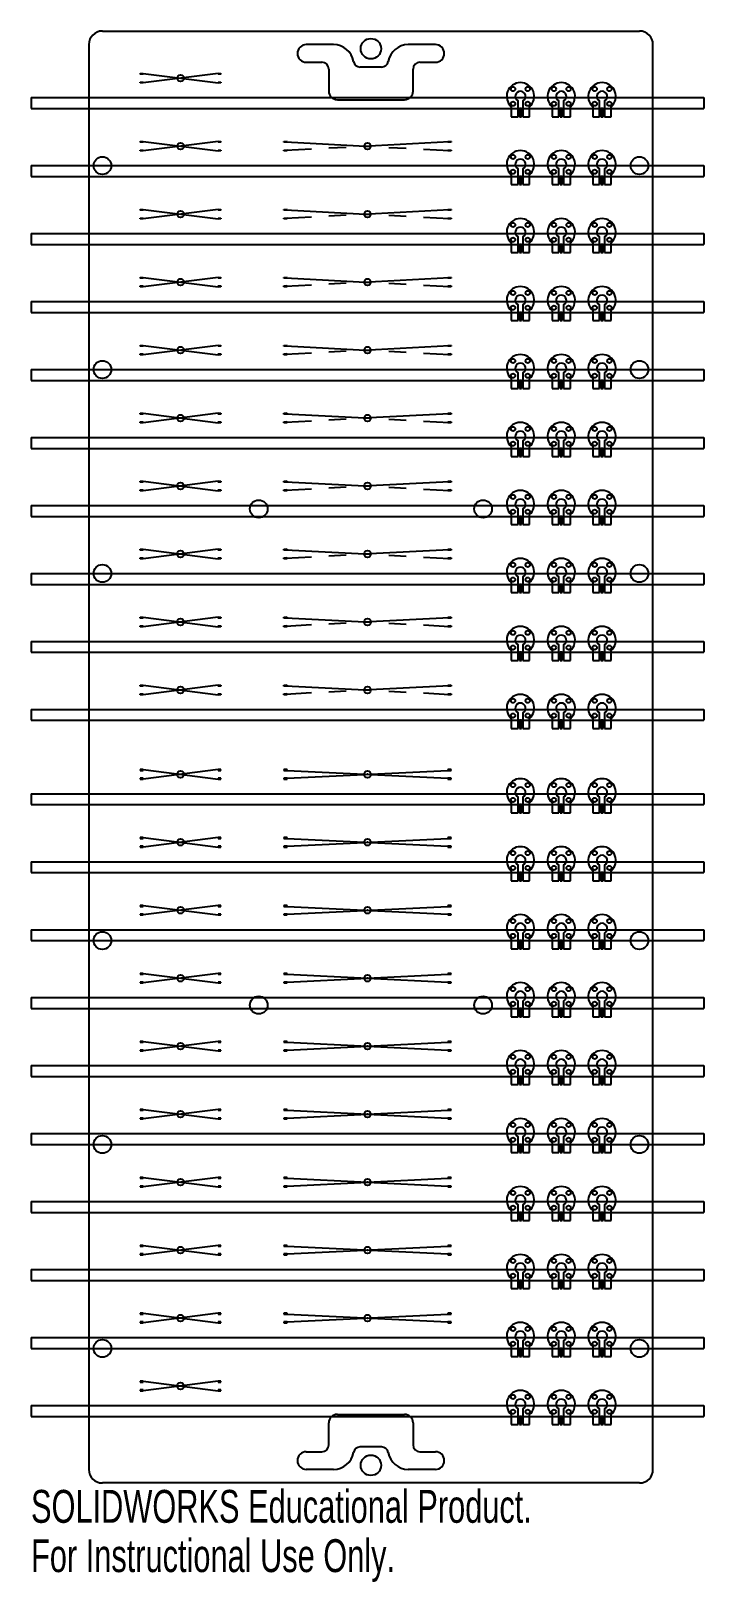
# Model space of a CAD drawing. Header units: millimetres. Extents: x -8 to 90, y -14 to 214.
import ezdxf

# ---------------------------------------------------------------- set-up
doc = ezdxf.new("R2010")
doc.units = ezdxf.units.MM
doc.header["$PDSIZE"] = -1
doc.linetypes.add('CENTERX2', pattern=[20.32, 12.7, -2.54, 2.54, -2.54])
doc.styles.add('SLDTEXTSTYLE0', font='TXT', dxfattribs={"width": 0.7})

msp = doc.modelspace()

# ---------------------------------------------------------------- texts
at = {"color": 7, "linetype": 'Continuous', "char_height": 4.8336, "attachment_point": 1, "style": 'SLDTEXTSTYLE0'}
for s, insert in [('SOLIDWORKS Educational Product.', (-8.5, -0.82)), ('For Instructional Use Only.', (-8.5, -8.07))]:
    msp.add_mtext(s, dxfattribs=dict(at, insert=insert))

# ---------------------------------------------------------------- linework, layer by layer
at = {"color": 7, "linetype": 'Continuous', "lineweight": 25}
for p, q in [((2, 213.8), (81, 213.8)), ((0, 211.8), (0, 2.2)), ((36, 211.8), (32, 211.8)), ((51, 211.8), (47, 211.8)), ((83, 2.2), (83, 211.8)), ((32, 209.2), (34.3, 209.2)), ((35.3, 208.2), (35.3, 204.97)), ((43.06, 208.5), (39.94, 208.5)), ((47.7, 204.97), (47.7, 208.2)), ((48.7, 209.2), (51, 209.2)), ((36.57, 203.7), (46.43, 203.7)), ((63.15, 201.2), (63.15, 203.51)), ((63.85, 203.51), (63.85, 201.2)), ((69.15, 201.2), (69.15, 203.51)), ((69.85, 203.51), (69.85, 201.2)), ((75.15, 201.2), (75.15, 203.51)), ((75.85, 203.51), (75.85, 201.2)), ((62.15, 202.66), (62.15, 201.2)), ((62.15, 201.2), (63.15, 201.2)), ((63.65, 202.4), (63.35, 202.4)), ((63.35, 202.4), (63.35, 201.2)), ((63.35, 201.2), (63.65, 201.2)), ((63.65, 201.2), (63.65, 202.4)), ((63.85, 201.2), (64.85, 201.2)), ((64.85, 201.2), (64.85, 202.66)), ((68.15, 202.66), (68.15, 201.2)), ((68.15, 201.2), (69.15, 201.2)), ((69.65, 202.4), (69.35, 202.4)), ((69.35, 202.4), (69.35, 201.2)), ((69.35, 201.2), (69.65, 201.2)), ((69.65, 201.2), (69.65, 202.4)), ((69.85, 201.2), (70.85, 201.2)), ((70.85, 201.2), (70.85, 202.66)), ((74.15, 202.66), (74.15, 201.2)), ((74.15, 201.2), (75.15, 201.2)), ((75.65, 202.4), (75.35, 202.4)), ((75.35, 202.4), (75.35, 201.2)), ((75.35, 201.2), (75.65, 201.2)), ((75.65, 201.2), (75.65, 202.4)), ((75.85, 201.2), (76.85, 201.2)), ((76.85, 201.2), (76.85, 202.66)), ((62.15, 192.66), (62.15, 191.2)), ((63.15, 191.2), (63.15, 193.51)), ((63.65, 192.4), (63.35, 192.4)), ((63.35, 192.4), (63.35, 191.2)), ((63.65, 191.2), (63.65, 192.4)), ((63.85, 193.51), (63.85, 191.2)), ((64.85, 191.2), (64.85, 192.66)), ((68.15, 192.66), (68.15, 191.2)), ((69.15, 191.2), (69.15, 193.51)), ((69.65, 192.4), (69.35, 192.4)), ((69.35, 192.4), (69.35, 191.2)), ((69.65, 191.2), (69.65, 192.4)), ((69.85, 193.51), (69.85, 191.2)), ((70.85, 191.2), (70.85, 192.66)), ((74.15, 192.66), (74.15, 191.2)), ((75.15, 191.2), (75.15, 193.51)), ((75.65, 192.4), (75.35, 192.4)), ((75.35, 192.4), (75.35, 191.2)), ((75.65, 191.2), (75.65, 192.4)), ((75.85, 193.51), (75.85, 191.2)), ((76.85, 191.2), (76.85, 192.66)), ((62.15, 191.2), (63.15, 191.2)), ((63.35, 191.2), (63.65, 191.2)), ((63.85, 191.2), (64.85, 191.2)), ((68.15, 191.2), (69.15, 191.2)), ((69.35, 191.2), (69.65, 191.2)), ((69.85, 191.2), (70.85, 191.2)), ((74.15, 191.2), (75.15, 191.2)), ((75.35, 191.2), (75.65, 191.2)), ((75.85, 191.2), (76.85, 191.2)), ((62.15, 182.66), (62.15, 181.2)), ((63.15, 181.2), (63.15, 183.51)), ((63.85, 183.51), (63.85, 181.2)), ((64.85, 181.2), (64.85, 182.66)), ((68.15, 182.66), (68.15, 181.2)), ((69.15, 181.2), (69.15, 183.51)), ((69.85, 183.51), (69.85, 181.2)), ((70.85, 181.2), (70.85, 182.66)), ((74.15, 182.66), (74.15, 181.2)), ((75.15, 181.2), (75.15, 183.51)), ((75.85, 183.51), (75.85, 181.2)), ((76.85, 181.2), (76.85, 182.66)), ((62.15, 181.2), (63.15, 181.2)), ((63.65, 182.4), (63.35, 182.4)), ((63.35, 182.4), (63.35, 181.2)), ((63.35, 181.2), (63.65, 181.2)), ((63.65, 181.2), (63.65, 182.4)), ((63.85, 181.2), (64.85, 181.2)), ((68.15, 181.2), (69.15, 181.2)), ((69.65, 182.4), (69.35, 182.4)), ((69.35, 182.4), (69.35, 181.2)), ((69.35, 181.2), (69.65, 181.2)), ((69.65, 181.2), (69.65, 182.4)), ((69.85, 181.2), (70.85, 181.2)), ((74.15, 181.2), (75.15, 181.2)), ((75.65, 182.4), (75.35, 182.4)), ((75.35, 182.4), (75.35, 181.2)), ((75.35, 181.2), (75.65, 181.2)), ((75.65, 181.2), (75.65, 182.4)), ((75.85, 181.2), (76.85, 181.2)), ((63.15, 171.2), (63.15, 173.51)), ((63.85, 173.51), (63.85, 171.2)), ((69.15, 171.2), (69.15, 173.51)), ((69.85, 173.51), (69.85, 171.2)), ((75.15, 171.2), (75.15, 173.51)), ((75.85, 173.51), (75.85, 171.2)), ((62.15, 172.66), (62.15, 171.2)), ((62.15, 171.2), (63.15, 171.2)), ((63.65, 172.4), (63.35, 172.4)), ((63.35, 172.4), (63.35, 171.2)), ((63.35, 171.2), (63.65, 171.2)), ((63.65, 171.2), (63.65, 172.4)), ((63.85, 171.2), (64.85, 171.2)), ((64.85, 171.2), (64.85, 172.66)), ((68.15, 172.66), (68.15, 171.2)), ((68.15, 171.2), (69.15, 171.2)), ((69.65, 172.4), (69.35, 172.4)), ((69.35, 172.4), (69.35, 171.2)), ((69.35, 171.2), (69.65, 171.2)), ((69.65, 171.2), (69.65, 172.4)), ((69.85, 171.2), (70.85, 171.2)), ((70.85, 171.2), (70.85, 172.66)), ((74.15, 172.66), (74.15, 171.2)), ((74.15, 171.2), (75.15, 171.2)), ((75.65, 172.4), (75.35, 172.4)), ((75.35, 172.4), (75.35, 171.2)), ((75.35, 171.2), (75.65, 171.2)), ((75.65, 171.2), (75.65, 172.4)), ((75.85, 171.2), (76.85, 171.2)), ((76.85, 171.2), (76.85, 172.66)), ((62.15, 162.66), (62.15, 161.2)), ((63.15, 161.2), (63.15, 163.51)), ((63.65, 162.4), (63.35, 162.4)), ((63.35, 162.4), (63.35, 161.2)), ((63.65, 161.2), (63.65, 162.4)), ((63.85, 163.51), (63.85, 161.2)), ((64.85, 161.2), (64.85, 162.66)), ((68.15, 162.66), (68.15, 161.2)), ((69.15, 161.2), (69.15, 163.51)), ((69.65, 162.4), (69.35, 162.4)), ((69.35, 162.4), (69.35, 161.2)), ((69.65, 161.2), (69.65, 162.4)), ((69.85, 163.51), (69.85, 161.2)), ((70.85, 161.2), (70.85, 162.66)), ((74.15, 162.66), (74.15, 161.2)), ((75.15, 161.2), (75.15, 163.51)), ((75.65, 162.4), (75.35, 162.4)), ((75.35, 162.4), (75.35, 161.2)), ((75.65, 161.2), (75.65, 162.4)), ((75.85, 163.51), (75.85, 161.2)), ((76.85, 161.2), (76.85, 162.66)), ((62.15, 161.2), (63.15, 161.2)), ((63.35, 161.2), (63.65, 161.2)), ((63.85, 161.2), (64.85, 161.2)), ((68.15, 161.2), (69.15, 161.2)), ((69.35, 161.2), (69.65, 161.2)), ((69.85, 161.2), (70.85, 161.2)), ((74.15, 161.2), (75.15, 161.2)), ((75.35, 161.2), (75.65, 161.2)), ((75.85, 161.2), (76.85, 161.2)), ((63.15, 151.2), (63.15, 153.51)), ((63.85, 153.51), (63.85, 151.2)), ((69.15, 151.2), (69.15, 153.51)), ((69.85, 153.51), (69.85, 151.2)), ((75.15, 151.2), (75.15, 153.51)), ((75.85, 153.51), (75.85, 151.2)), ((62.15, 152.66), (62.15, 151.2)), ((62.15, 151.2), (63.15, 151.2)), ((63.35, 152.4), (63.35, 151.2)), ((63.65, 152.4), (63.35, 152.4)), ((63.35, 151.2), (63.65, 151.2)), ((63.65, 151.2), (63.65, 152.4)), ((63.85, 151.2), (64.85, 151.2)), ((64.85, 151.2), (64.85, 152.66)), ((68.15, 152.66), (68.15, 151.2)), ((68.15, 151.2), (69.15, 151.2)), ((69.65, 152.4), (69.35, 152.4)), ((69.35, 152.4), (69.35, 151.2)), ((69.35, 151.2), (69.65, 151.2)), ((69.65, 151.2), (69.65, 152.4)), ((69.85, 151.2), (70.85, 151.2)), ((70.85, 151.2), (70.85, 152.66)), ((74.15, 152.66), (74.15, 151.2)), ((74.15, 151.2), (75.15, 151.2)), ((75.65, 152.4), (75.35, 152.4)), ((75.35, 152.4), (75.35, 151.2)), ((75.35, 151.2), (75.65, 151.2)), ((75.65, 151.2), (75.65, 152.4)), ((75.85, 151.2), (76.85, 151.2)), ((76.85, 151.2), (76.85, 152.66)), ((62.15, 142.66), (62.15, 141.2)), ((63.15, 141.2), (63.15, 143.51)), ((63.65, 142.4), (63.35, 142.4)), ((63.35, 142.4), (63.35, 141.2)), ((63.65, 141.2), (63.65, 142.4)), ((63.85, 143.51), (63.85, 141.2)), ((64.85, 141.2), (64.85, 142.66)), ((68.15, 142.66), (68.15, 141.2)), ((69.15, 141.2), (69.15, 143.51)), ((69.65, 142.4), (69.35, 142.4)), ((69.35, 142.4), (69.35, 141.2)), ((69.65, 141.2), (69.65, 142.4)), ((69.85, 143.51), (69.85, 141.2)), ((70.85, 141.2), (70.85, 142.66)), ((74.15, 142.66), (74.15, 141.2)), ((75.15, 141.2), (75.15, 143.51)), ((75.65, 142.4), (75.35, 142.4)), ((75.35, 142.4), (75.35, 141.2)), ((75.65, 141.2), (75.65, 142.4)), ((75.85, 143.51), (75.85, 141.2)), ((76.85, 141.2), (76.85, 142.66)), ((62.15, 141.2), (63.15, 141.2)), ((63.35, 141.2), (63.65, 141.2)), ((63.85, 141.2), (64.85, 141.2)), ((68.15, 141.2), (69.15, 141.2)), ((69.35, 141.2), (69.65, 141.2)), ((69.85, 141.2), (70.85, 141.2)), ((74.15, 141.2), (75.15, 141.2)), ((75.35, 141.2), (75.65, 141.2)), ((75.85, 141.2), (76.85, 141.2)), ((62.15, 132.66), (62.15, 131.2)), ((63.15, 131.2), (63.15, 133.51)), ((63.65, 132.4), (63.35, 132.4)), ((63.35, 132.4), (63.35, 131.2)), ((63.65, 131.2), (63.65, 132.4)), ((63.85, 133.51), (63.85, 131.2)), ((64.85, 131.2), (64.85, 132.66)), ((68.15, 132.66), (68.15, 131.2)), ((69.15, 131.2), (69.15, 133.51)), ((69.65, 132.4), (69.35, 132.4)), ((69.35, 132.4), (69.35, 131.2)), ((69.65, 131.2), (69.65, 132.4)), ((69.85, 133.51), (69.85, 131.2)), ((70.85, 131.2), (70.85, 132.66)), ((74.15, 132.66), (74.15, 131.2)), ((75.15, 131.2), (75.15, 133.51)), ((75.65, 132.4), (75.35, 132.4)), ((75.35, 132.4), (75.35, 131.2)), ((75.65, 131.2), (75.65, 132.4)), ((75.85, 133.51), (75.85, 131.2)), ((76.85, 131.2), (76.85, 132.66)), ((62.15, 131.2), (63.15, 131.2)), ((63.35, 131.2), (63.65, 131.2)), ((63.85, 131.2), (64.85, 131.2)), ((68.15, 131.2), (69.15, 131.2)), ((69.35, 131.2), (69.65, 131.2)), ((69.85, 131.2), (70.85, 131.2)), ((74.15, 131.2), (75.15, 131.2)), ((75.35, 131.2), (75.65, 131.2)), ((75.85, 131.2), (76.85, 131.2)), ((63.15, 121.2), (63.15, 123.51)), ((63.85, 123.51), (63.85, 121.2)), ((69.15, 121.2), (69.15, 123.51)), ((69.85, 123.51), (69.85, 121.2)), ((75.15, 121.2), (75.15, 123.51)), ((75.85, 123.51), (75.85, 121.2)), ((62.15, 122.66), (62.15, 121.2)), ((62.15, 121.2), (63.15, 121.2)), ((63.65, 122.4), (63.35, 122.4)), ((63.35, 122.4), (63.35, 121.2)), ((63.35, 121.2), (63.65, 121.2)), ((63.65, 121.2), (63.65, 122.4)), ((63.85, 121.2), (64.85, 121.2)), ((64.85, 121.2), (64.85, 122.66)), ((68.15, 122.66), (68.15, 121.2)), ((68.15, 121.2), (69.15, 121.2)), ((69.65, 122.4), (69.35, 122.4)), ((69.35, 122.4), (69.35, 121.2)), ((69.35, 121.2), (69.65, 121.2)), ((69.65, 121.2), (69.65, 122.4)), ((69.85, 121.2), (70.85, 121.2)), ((70.85, 121.2), (70.85, 122.66)), ((74.15, 122.66), (74.15, 121.2)), ((74.15, 121.2), (75.15, 121.2)), ((75.65, 122.4), (75.35, 122.4)), ((75.35, 122.4), (75.35, 121.2)), ((75.35, 121.2), (75.65, 121.2)), ((75.65, 121.2), (75.65, 122.4)), ((75.85, 121.2), (76.85, 121.2)), ((76.85, 121.2), (76.85, 122.66)), ((62.15, 112.66), (62.15, 111.2)), ((63.15, 111.2), (63.15, 113.51)), ((63.65, 112.4), (63.35, 112.4)), ((63.35, 112.4), (63.35, 111.2)), ((63.65, 111.2), (63.65, 112.4)), ((63.85, 113.51), (63.85, 111.2)), ((64.85, 111.2), (64.85, 112.66)), ((68.15, 112.66), (68.15, 111.2)), ((69.15, 111.2), (69.15, 113.51)), ((69.65, 112.4), (69.35, 112.4)), ((69.35, 112.4), (69.35, 111.2)), ((69.65, 111.2), (69.65, 112.4)), ((69.85, 113.51), (69.85, 111.2)), ((70.85, 111.2), (70.85, 112.66)), ((74.15, 112.66), (74.15, 111.2)), ((75.15, 111.2), (75.15, 113.51)), ((75.65, 112.4), (75.35, 112.4)), ((75.35, 112.4), (75.35, 111.2)), ((75.65, 111.2), (75.65, 112.4)), ((75.85, 113.51), (75.85, 111.2)), ((76.85, 111.2), (76.85, 112.66)), ((62.15, 111.2), (63.15, 111.2)), ((63.35, 111.2), (63.65, 111.2)), ((63.85, 111.2), (64.85, 111.2)), ((68.15, 111.2), (69.15, 111.2)), ((69.35, 111.2), (69.65, 111.2)), ((69.85, 111.2), (70.85, 111.2)), ((74.15, 111.2), (75.15, 111.2)), ((75.35, 111.2), (75.65, 111.2)), ((75.85, 111.2), (76.85, 111.2)), ((63.15, 98.8), (63.15, 101.11)), ((63.85, 101.11), (63.85, 98.8)), ((69.15, 98.8), (69.15, 101.11)), ((69.85, 101.11), (69.85, 98.8)), ((75.15, 98.8), (75.15, 101.11)), ((75.85, 101.11), (75.85, 98.8)), ((62.15, 100.26), (62.15, 98.8)), ((62.15, 98.8), (63.15, 98.8)), ((63.65, 100), (63.35, 100)), ((63.35, 100), (63.35, 98.8)), ((63.35, 98.8), (63.65, 98.8)), ((63.65, 98.8), (63.65, 100)), ((63.85, 98.8), (64.85, 98.8)), ((64.85, 98.8), (64.85, 100.26)), ((68.15, 100.26), (68.15, 98.8)), ((68.15, 98.8), (69.15, 98.8)), ((69.65, 100), (69.35, 100)), ((69.35, 100), (69.35, 98.8)), ((69.35, 98.8), (69.65, 98.8)), ((69.65, 98.8), (69.65, 100)), ((69.85, 98.8), (70.85, 98.8)), ((70.85, 98.8), (70.85, 100.26)), ((74.15, 100.26), (74.15, 98.8)), ((74.15, 98.8), (75.15, 98.8)), ((75.65, 100), (75.35, 100)), ((75.35, 100), (75.35, 98.8)), ((75.35, 98.8), (75.65, 98.8)), ((75.65, 98.8), (75.65, 100)), ((75.85, 98.8), (76.85, 98.8)), ((76.85, 98.8), (76.85, 100.26)), ((62.15, 90.26), (62.15, 88.8)), ((63.15, 88.8), (63.15, 91.11)), ((63.65, 90), (63.35, 90)), ((63.35, 90), (63.35, 88.8)), ((63.65, 88.8), (63.65, 90)), ((63.85, 91.11), (63.85, 88.8)), ((64.85, 88.8), (64.85, 90.26)), ((68.15, 90.26), (68.15, 88.8)), ((69.15, 88.8), (69.15, 91.11)), ((69.65, 90), (69.35, 90)), ((69.35, 90), (69.35, 88.8)), ((69.65, 88.8), (69.65, 90)), ((69.85, 91.11), (69.85, 88.8)), ((70.85, 88.8), (70.85, 90.26)), ((74.15, 90.26), (74.15, 88.8)), ((75.15, 88.8), (75.15, 91.11)), ((75.65, 90), (75.35, 90)), ((75.35, 90), (75.35, 88.8)), ((75.65, 88.8), (75.65, 90)), ((75.85, 91.11), (75.85, 88.8)), ((76.85, 88.8), (76.85, 90.26)), ((62.15, 88.8), (63.15, 88.8)), ((63.35, 88.8), (63.65, 88.8)), ((63.85, 88.8), (64.85, 88.8)), ((68.15, 88.8), (69.15, 88.8)), ((69.35, 88.8), (69.65, 88.8)), ((69.85, 88.8), (70.85, 88.8)), ((74.15, 88.8), (75.15, 88.8)), ((75.35, 88.8), (75.65, 88.8)), ((75.85, 88.8), (76.85, 88.8)), ((62.15, 80.26), (62.15, 78.8)), ((63.15, 78.8), (63.15, 81.11)), ((63.65, 80), (63.35, 80)), ((63.35, 80), (63.35, 78.8)), ((63.65, 78.8), (63.65, 80)), ((63.85, 81.11), (63.85, 78.8)), ((64.85, 78.8), (64.85, 80.26)), ((68.15, 80.26), (68.15, 78.8)), ((69.15, 78.8), (69.15, 81.11)), ((69.65, 80), (69.35, 80)), ((69.35, 80), (69.35, 78.8)), ((69.65, 78.8), (69.65, 80)), ((69.85, 81.11), (69.85, 78.8)), ((70.85, 78.8), (70.85, 80.26)), ((74.15, 80.26), (74.15, 78.8)), ((75.15, 78.8), (75.15, 81.11)), ((75.65, 80), (75.35, 80)), ((75.35, 80), (75.35, 78.8)), ((75.65, 78.8), (75.65, 80)), ((75.85, 81.11), (75.85, 78.8)), ((76.85, 78.8), (76.85, 80.26)), ((62.15, 78.8), (63.15, 78.8)), ((63.35, 78.8), (63.65, 78.8)), ((63.85, 78.8), (64.85, 78.8)), ((68.15, 78.8), (69.15, 78.8)), ((69.35, 78.8), (69.65, 78.8)), ((69.85, 78.8), (70.85, 78.8)), ((74.15, 78.8), (75.15, 78.8)), ((75.35, 78.8), (75.65, 78.8)), ((75.85, 78.8), (76.85, 78.8)), ((63.15, 68.8), (63.15, 71.11)), ((63.85, 71.11), (63.85, 68.8)), ((69.15, 68.8), (69.15, 71.11)), ((69.85, 71.11), (69.85, 68.8)), ((75.15, 68.8), (75.15, 71.11)), ((75.85, 71.11), (75.85, 68.8)), ((62.15, 70.26), (62.15, 68.8)), ((62.15, 68.8), (63.15, 68.8)), ((63.65, 70), (63.35, 70)), ((63.35, 70), (63.35, 68.8)), ((63.35, 68.8), (63.65, 68.8)), ((63.65, 68.8), (63.65, 70)), ((63.85, 68.8), (64.85, 68.8)), ((64.85, 68.8), (64.85, 70.26)), ((68.15, 70.26), (68.15, 68.8)), ((68.15, 68.8), (69.15, 68.8)), ((69.65, 70), (69.35, 70)), ((69.35, 70), (69.35, 68.8)), ((69.35, 68.8), (69.65, 68.8)), ((69.65, 68.8), (69.65, 70)), ((69.85, 68.8), (70.85, 68.8)), ((70.85, 68.8), (70.85, 70.26)), ((74.15, 70.26), (74.15, 68.8)), ((74.15, 68.8), (75.15, 68.8)), ((75.65, 70), (75.35, 70)), ((75.35, 70), (75.35, 68.8)), ((75.35, 68.8), (75.65, 68.8)), ((75.65, 68.8), (75.65, 70)), ((75.85, 68.8), (76.85, 68.8)), ((76.85, 68.8), (76.85, 70.26)), ((62.15, 60.26), (62.15, 58.8)), ((63.15, 58.8), (63.15, 61.11)), ((63.65, 60), (63.35, 60)), ((63.35, 60), (63.35, 58.8)), ((63.65, 58.8), (63.65, 60)), ((63.85, 61.11), (63.85, 58.8)), ((64.85, 58.8), (64.85, 60.26)), ((68.15, 60.26), (68.15, 58.8)), ((69.15, 58.8), (69.15, 61.11)), ((69.65, 60), (69.35, 60)), ((69.35, 60), (69.35, 58.8)), ((69.65, 58.8), (69.65, 60)), ((69.85, 61.11), (69.85, 58.8)), ((70.85, 58.8), (70.85, 60.26)), ((74.15, 60.26), (74.15, 58.8)), ((75.15, 58.8), (75.15, 61.11)), ((75.65, 60), (75.35, 60)), ((75.35, 60), (75.35, 58.8)), ((75.65, 58.8), (75.65, 60)), ((75.85, 61.11), (75.85, 58.8)), ((76.85, 58.8), (76.85, 60.26)), ((62.15, 58.8), (63.15, 58.8)), ((63.35, 58.8), (63.65, 58.8)), ((63.85, 58.8), (64.85, 58.8)), ((68.15, 58.8), (69.15, 58.8)), ((69.35, 58.8), (69.65, 58.8)), ((69.85, 58.8), (70.85, 58.8)), ((74.15, 58.8), (75.15, 58.8)), ((75.35, 58.8), (75.65, 58.8)), ((75.85, 58.8), (76.85, 58.8)), ((62.15, 50.26), (62.15, 48.8)), ((63.15, 48.8), (63.15, 51.11)), ((63.85, 51.11), (63.85, 48.8)), ((64.85, 48.8), (64.85, 50.26)), ((68.15, 50.26), (68.15, 48.8)), ((69.15, 48.8), (69.15, 51.11)), ((69.85, 51.11), (69.85, 48.8)), ((70.85, 48.8), (70.85, 50.26)), ((74.15, 50.26), (74.15, 48.8)), ((75.15, 48.8), (75.15, 51.11)), ((75.85, 51.11), (75.85, 48.8)), ((76.85, 48.8), (76.85, 50.26)), ((62.15, 48.8), (63.15, 48.8)), ((63.65, 50), (63.35, 50)), ((63.35, 50), (63.35, 48.8)), ((63.35, 48.8), (63.65, 48.8)), ((63.65, 48.8), (63.65, 50)), ((63.85, 48.8), (64.85, 48.8)), ((68.15, 48.8), (69.15, 48.8)), ((69.65, 50), (69.35, 50)), ((69.35, 50), (69.35, 48.8)), ((69.35, 48.8), (69.65, 48.8)), ((69.65, 48.8), (69.65, 50)), ((69.85, 48.8), (70.85, 48.8)), ((74.15, 48.8), (75.15, 48.8)), ((75.65, 50), (75.35, 50)), ((75.35, 50), (75.35, 48.8)), ((75.35, 48.8), (75.65, 48.8)), ((75.65, 48.8), (75.65, 50)), ((75.85, 48.8), (76.85, 48.8)), ((63.15, 38.8), (63.15, 41.11)), ((63.85, 41.11), (63.85, 38.8)), ((69.15, 38.8), (69.15, 41.11)), ((69.85, 41.11), (69.85, 38.8)), ((75.15, 38.8), (75.15, 41.11)), ((75.85, 41.11), (75.85, 38.8)), ((62.15, 40.26), (62.15, 38.8)), ((62.15, 38.8), (63.15, 38.8)), ((63.65, 40), (63.35, 40)), ((63.35, 40), (63.35, 38.8)), ((63.35, 38.8), (63.65, 38.8)), ((63.65, 38.8), (63.65, 40)), ((63.85, 38.8), (64.85, 38.8)), ((64.85, 38.8), (64.85, 40.26)), ((68.15, 40.26), (68.15, 38.8)), ((68.15, 38.8), (69.15, 38.8)), ((69.65, 40), (69.35, 40)), ((69.35, 40), (69.35, 38.8)), ((69.35, 38.8), (69.65, 38.8)), ((69.65, 38.8), (69.65, 40)), ((69.85, 38.8), (70.85, 38.8)), ((70.85, 38.8), (70.85, 40.26)), ((74.15, 40.26), (74.15, 38.8)), ((74.15, 38.8), (75.15, 38.8)), ((75.65, 40), (75.35, 40)), ((75.35, 40), (75.35, 38.8)), ((75.35, 38.8), (75.65, 38.8)), ((75.65, 38.8), (75.65, 40)), ((75.85, 38.8), (76.85, 38.8)), ((76.85, 38.8), (76.85, 40.26)), ((62.15, 30.26), (62.15, 28.8)), ((63.15, 28.8), (63.15, 31.11)), ((63.65, 30), (63.35, 30)), ((63.35, 30), (63.35, 28.8)), ((63.65, 28.8), (63.65, 30)), ((63.85, 31.11), (63.85, 28.8)), ((64.85, 28.8), (64.85, 30.26)), ((68.15, 30.26), (68.15, 28.8)), ((69.15, 28.8), (69.15, 31.11)), ((69.65, 30), (69.35, 30)), ((69.35, 30), (69.35, 28.8)), ((69.65, 28.8), (69.65, 30)), ((69.85, 31.11), (69.85, 28.8)), ((70.85, 28.8), (70.85, 30.26)), ((74.15, 30.26), (74.15, 28.8)), ((75.15, 28.8), (75.15, 31.11)), ((75.65, 30), (75.35, 30)), ((75.35, 30), (75.35, 28.8)), ((75.65, 28.8), (75.65, 30)), ((75.85, 31.11), (75.85, 28.8)), ((76.85, 28.8), (76.85, 30.26)), ((62.15, 28.8), (63.15, 28.8)), ((63.35, 28.8), (63.65, 28.8)), ((63.85, 28.8), (64.85, 28.8)), ((68.15, 28.8), (69.15, 28.8)), ((69.35, 28.8), (69.65, 28.8)), ((69.85, 28.8), (70.85, 28.8)), ((74.15, 28.8), (75.15, 28.8)), ((75.35, 28.8), (75.65, 28.8)), ((75.85, 28.8), (76.85, 28.8)), ((63.15, 18.8), (63.15, 21.11)), ((63.85, 21.11), (63.85, 18.8)), ((69.15, 18.8), (69.15, 21.11)), ((69.85, 21.11), (69.85, 18.8)), ((75.15, 18.8), (75.15, 21.11)), ((75.85, 21.11), (75.85, 18.8)), ((62.15, 20.26), (62.15, 18.8)), ((62.15, 18.8), (63.15, 18.8)), ((63.65, 20), (63.35, 20)), ((63.35, 20), (63.35, 18.8)), ((63.35, 18.8), (63.65, 18.8)), ((63.65, 18.8), (63.65, 20)), ((63.85, 18.8), (64.85, 18.8)), ((64.85, 18.8), (64.85, 20.26)), ((68.15, 20.26), (68.15, 18.8)), ((68.15, 18.8), (69.15, 18.8)), ((69.65, 20), (69.35, 20)), ((69.35, 20), (69.35, 18.8)), ((69.35, 18.8), (69.65, 18.8)), ((69.65, 18.8), (69.65, 20)), ((69.85, 18.8), (70.85, 18.8)), ((70.85, 18.8), (70.85, 20.26)), ((74.15, 20.26), (74.15, 18.8)), ((74.15, 18.8), (75.15, 18.8)), ((75.65, 20), (75.35, 20)), ((75.35, 20), (75.35, 18.8)), ((75.35, 18.8), (75.65, 18.8)), ((75.65, 18.8), (75.65, 20)), ((75.85, 18.8), (76.85, 18.8)), ((76.85, 18.8), (76.85, 20.26)), ((36.57, 10.3), (46.43, 10.3)), ((62.15, 10.26), (62.15, 8.8)), ((63.15, 8.8), (63.15, 11.11)), ((63.65, 10), (63.35, 10)), ((63.35, 10), (63.35, 8.8)), ((63.65, 8.8), (63.65, 10)), ((63.85, 11.11), (63.85, 8.8)), ((64.85, 8.8), (64.85, 10.26)), ((68.15, 10.26), (68.15, 8.8)), ((69.15, 8.8), (69.15, 11.11)), ((69.65, 10), (69.35, 10)), ((69.35, 10), (69.35, 8.8)), ((69.65, 8.8), (69.65, 10)), ((69.85, 11.11), (69.85, 8.8)), ((70.85, 8.8), (70.85, 10.26)), ((74.15, 10.26), (74.15, 8.8)), ((75.15, 8.8), (75.15, 11.11)), ((75.65, 10), (75.35, 10)), ((75.35, 10), (75.35, 8.8)), ((75.65, 8.8), (75.65, 10)), ((75.85, 11.11), (75.85, 8.8)), ((76.85, 8.8), (76.85, 10.26)), ((35.3, 5.8), (35.3, 9.03)), ((47.7, 9.03), (47.7, 5.8)), ((62.15, 8.8), (63.15, 8.8)), ((63.35, 8.8), (63.65, 8.8)), ((63.85, 8.8), (64.85, 8.8)), ((68.15, 8.8), (69.15, 8.8)), ((69.35, 8.8), (69.65, 8.8)), ((69.85, 8.8), (70.85, 8.8)), ((74.15, 8.8), (75.15, 8.8)), ((75.35, 8.8), (75.65, 8.8)), ((75.85, 8.8), (76.85, 8.8)), ((32, 4.8), (34.3, 4.8)), ((43.06, 5.5), (39.94, 5.5)), ((48.7, 4.8), (51, 4.8)), ((81, 0.2), (2, 0.2)), ((36, 2.2), (32, 2.2)), ((51, 2.2), (47, 2.2))]:
    msp.add_line(p, q, dxfattribs=at)
at = {"color": 7, "linetype": 'Continuous'}
for p, q in [((7.58, 207.56), (7.99, 207.56)), ((7.58, 207.43), (7.58, 207.56)), ((7.99, 207.43), (7.58, 207.43)), ((7.58, 206.29), (7.99, 206.29)), ((7.58, 206.16), (7.58, 206.29)), ((7.99, 206.16), (7.58, 206.16)), ((7.99, 207.56), (7.99, 207.43)), ((7.99, 206.29), (7.99, 206.16)), ((19.01, 207.56), (19.42, 207.56)), ((19.01, 207.43), (19.01, 207.56)), ((19.42, 207.43), (19.01, 207.43)), ((19.01, 206.29), (19.42, 206.29)), ((19.01, 206.16), (19.01, 206.29)), ((19.42, 206.16), (19.01, 206.16)), ((19.42, 207.56), (19.42, 207.43)), ((19.42, 206.29), (19.42, 206.16)), ((-8.5, 204), (90.5, 204)), ((-8.5, 204), (-8.5, 202.4)), ((90.5, 204), (90.5, 202.4)), ((-8.5, 202.4), (90.5, 202.4)), ((7.58, 197.56), (7.99, 197.56)), ((7.58, 197.43), (7.58, 197.56)), ((7.99, 197.43), (7.58, 197.43)), ((7.58, 196.29), (7.99, 196.29)), ((7.58, 196.16), (7.58, 196.29)), ((7.99, 197.56), (7.99, 197.43)), ((7.99, 196.29), (7.99, 196.16)), ((19.01, 197.56), (19.42, 197.56)), ((19.01, 197.43), (19.01, 197.56)), ((19.42, 197.43), (19.01, 197.43)), ((19.01, 196.29), (19.42, 196.29)), ((19.01, 196.16), (19.01, 196.29)), ((19.42, 197.56), (19.42, 197.43)), ((19.42, 196.29), (19.42, 196.16)), ((-8.5, 194), (90.5, 194)), ((-8.5, 194), (-8.5, 192.4)), ((7.99, 196.16), (7.58, 196.16)), ((19.42, 196.16), (19.01, 196.16)), ((90.5, 194), (90.5, 192.4)), ((-8.5, 192.4), (90.5, 192.4)), ((7.58, 187.56), (7.99, 187.56)), ((7.58, 187.43), (7.58, 187.56)), ((7.99, 187.43), (7.58, 187.43)), ((7.99, 187.56), (7.99, 187.43)), ((19.01, 187.56), (19.42, 187.56)), ((19.01, 187.43), (19.01, 187.56)), ((19.42, 187.43), (19.01, 187.43)), ((19.42, 187.56), (19.42, 187.43)), ((7.58, 186.29), (7.99, 186.29)), ((7.58, 186.16), (7.58, 186.29)), ((7.99, 186.16), (7.58, 186.16)), ((7.99, 186.29), (7.99, 186.16)), ((19.01, 186.29), (19.42, 186.29)), ((19.01, 186.16), (19.01, 186.29)), ((19.42, 186.16), (19.01, 186.16)), ((19.42, 186.29), (19.42, 186.16)), ((-8.5, 184), (90.5, 184)), ((-8.5, 184), (-8.5, 182.4)), ((90.5, 184), (90.5, 182.4)), ((-8.5, 182.4), (90.5, 182.4)), ((7.58, 177.56), (7.99, 177.56)), ((7.58, 177.43), (7.58, 177.56)), ((7.99, 177.43), (7.58, 177.43)), ((7.58, 176.29), (7.99, 176.29)), ((7.58, 176.16), (7.58, 176.29)), ((7.99, 176.16), (7.58, 176.16)), ((7.99, 177.56), (7.99, 177.43)), ((7.99, 176.29), (7.99, 176.16)), ((19.01, 177.56), (19.42, 177.56)), ((19.01, 177.43), (19.01, 177.56)), ((19.42, 177.43), (19.01, 177.43)), ((19.01, 176.29), (19.42, 176.29)), ((19.01, 176.16), (19.01, 176.29)), ((19.42, 176.16), (19.01, 176.16)), ((19.42, 177.56), (19.42, 177.43)), ((19.42, 176.29), (19.42, 176.16)), ((-8.5, 174), (90.5, 174)), ((-8.5, 174), (-8.5, 172.4)), ((90.5, 174), (90.5, 172.4)), ((-8.5, 172.4), (90.5, 172.4)), ((7.58, 167.56), (7.99, 167.56)), ((7.58, 167.43), (7.58, 167.56)), ((7.99, 167.43), (7.58, 167.43)), ((7.99, 167.56), (7.99, 167.43)), ((19.01, 167.56), (19.42, 167.56)), ((19.01, 167.43), (19.01, 167.56)), ((19.42, 167.43), (19.01, 167.43)), ((19.42, 167.56), (19.42, 167.43)), ((7.58, 166.29), (7.99, 166.29)), ((7.58, 166.16), (7.58, 166.29)), ((7.99, 166.16), (7.58, 166.16)), ((7.99, 166.29), (7.99, 166.16)), ((19.01, 166.29), (19.42, 166.29)), ((19.01, 166.16), (19.01, 166.29)), ((19.42, 166.16), (19.01, 166.16)), ((19.42, 166.29), (19.42, 166.16)), ((-8.5, 164), (90.5, 164)), ((-8.5, 164), (-8.5, 162.4)), ((-8.5, 162.4), (90.5, 162.4)), ((90.5, 164), (90.5, 162.4)), ((7.58, 157.56), (7.99, 157.56)), ((7.58, 157.43), (7.58, 157.56)), ((7.99, 157.56), (7.99, 157.43)), ((19.01, 157.56), (19.42, 157.56)), ((19.01, 157.43), (19.01, 157.56)), ((19.42, 157.56), (19.42, 157.43)), ((7.99, 157.43), (7.58, 157.43)), ((7.58, 156.29), (7.99, 156.29)), ((7.58, 156.16), (7.58, 156.29)), ((7.99, 156.16), (7.58, 156.16)), ((7.99, 156.29), (7.99, 156.16)), ((19.42, 157.43), (19.01, 157.43)), ((19.01, 156.29), (19.42, 156.29)), ((19.01, 156.16), (19.01, 156.29)), ((19.42, 156.16), (19.01, 156.16)), ((19.42, 156.29), (19.42, 156.16)), ((-8.5, 154), (90.5, 154)), ((-8.5, 154), (-8.5, 152.4)), ((90.5, 154), (90.5, 152.4)), ((-8.5, 152.4), (90.5, 152.4)), ((7.58, 147.56), (7.99, 147.56)), ((7.58, 147.43), (7.58, 147.56)), ((7.99, 147.43), (7.58, 147.43)), ((7.58, 146.29), (7.99, 146.29)), ((7.58, 146.16), (7.58, 146.29)), ((7.99, 146.16), (7.58, 146.16)), ((7.99, 147.56), (7.99, 147.43)), ((7.99, 146.29), (7.99, 146.16)), ((19.01, 147.56), (19.42, 147.56)), ((19.01, 147.43), (19.01, 147.56)), ((19.42, 147.43), (19.01, 147.43)), ((19.01, 146.29), (19.42, 146.29)), ((19.01, 146.16), (19.01, 146.29)), ((19.42, 146.16), (19.01, 146.16)), ((19.42, 147.56), (19.42, 147.43)), ((19.42, 146.29), (19.42, 146.16)), ((-8.5, 144), (90.5, 144)), ((-8.5, 144), (-8.5, 142.4)), ((90.5, 144), (90.5, 142.4)), ((-8.5, 142.4), (90.5, 142.4)), ((7.58, 137.56), (7.99, 137.56)), ((7.58, 137.43), (7.58, 137.56)), ((7.99, 137.43), (7.58, 137.43)), ((7.99, 137.56), (7.99, 137.43)), ((19.01, 137.56), (19.42, 137.56)), ((19.01, 137.43), (19.01, 137.56)), ((19.42, 137.43), (19.01, 137.43)), ((19.42, 137.56), (19.42, 137.43)), ((7.58, 136.29), (7.99, 136.29)), ((7.58, 136.16), (7.58, 136.29)), ((7.99, 136.16), (7.58, 136.16)), ((7.99, 136.29), (7.99, 136.16)), ((19.01, 136.29), (19.42, 136.29)), ((19.01, 136.16), (19.01, 136.29)), ((19.42, 136.16), (19.01, 136.16)), ((19.42, 136.29), (19.42, 136.16)), ((-8.5, 134), (90.5, 134)), ((-8.5, 134), (-8.5, 132.4)), ((-8.5, 132.4), (90.5, 132.4)), ((90.5, 134), (90.5, 132.4)), ((7.58, 127.56), (7.99, 127.56)), ((7.58, 127.43), (7.58, 127.56)), ((7.99, 127.43), (7.58, 127.43)), ((7.58, 126.29), (7.99, 126.29)), ((7.58, 126.16), (7.58, 126.29)), ((7.99, 126.16), (7.58, 126.16)), ((7.99, 127.56), (7.99, 127.43)), ((7.99, 126.29), (7.99, 126.16)), ((19.01, 127.56), (19.42, 127.56)), ((19.01, 127.43), (19.01, 127.56)), ((19.42, 127.43), (19.01, 127.43)), ((19.01, 126.29), (19.42, 126.29)), ((19.01, 126.16), (19.01, 126.29)), ((19.42, 126.16), (19.01, 126.16)), ((19.42, 127.56), (19.42, 127.43)), ((19.42, 126.29), (19.42, 126.16)), ((-8.5, 124), (90.5, 124)), ((-8.5, 124), (-8.5, 122.4)), ((90.5, 124), (90.5, 122.4)), ((-8.5, 122.4), (90.5, 122.4)), ((7.58, 117.56), (7.99, 117.56)), ((7.58, 117.43), (7.58, 117.56)), ((7.99, 117.43), (7.58, 117.43)), ((7.99, 117.56), (7.99, 117.43)), ((19.01, 117.56), (19.42, 117.56)), ((19.01, 117.43), (19.01, 117.56)), ((19.42, 117.43), (19.01, 117.43)), ((19.42, 117.56), (19.42, 117.43)), ((7.58, 116.29), (7.99, 116.29)), ((7.58, 116.16), (7.58, 116.29)), ((7.99, 116.16), (7.58, 116.16)), ((7.99, 116.29), (7.99, 116.16)), ((19.01, 116.29), (19.42, 116.29)), ((19.01, 116.16), (19.01, 116.29)), ((19.42, 116.16), (19.01, 116.16)), ((19.42, 116.29), (19.42, 116.16)), ((-8.5, 114), (90.5, 114)), ((-8.5, 114), (-8.5, 112.4)), ((-8.5, 112.4), (90.5, 112.4)), ((90.5, 114), (90.5, 112.4)), ((7.99, 105.16), (7.58, 105.16)), ((7.58, 105.16), (7.58, 105.03)), ((7.58, 105.03), (7.99, 105.03)), ((7.99, 105.03), (7.99, 105.16)), ((19.42, 105.16), (19.01, 105.16)), ((19.01, 105.16), (19.01, 105.03)), ((19.01, 105.03), (19.42, 105.03)), ((19.42, 105.03), (19.42, 105.16)), ((29.19, 105.16), (28.68, 105.16)), ((28.68, 105.16), (28.68, 105.03)), ((28.68, 105.03), (29.19, 105.03)), ((29.19, 105.03), (29.19, 105.16)), ((29.19, 103.89), (52.81, 105.03)), ((29.19, 105.03), (52.81, 103.89)), ((53.32, 105.16), (52.81, 105.16)), ((52.81, 105.16), (52.81, 105.03)), ((52.81, 105.03), (53.32, 105.03)), ((53.32, 105.03), (53.32, 105.16)), ((7.99, 103.89), (7.58, 103.89)), ((7.58, 103.89), (7.58, 103.76)), ((7.58, 103.76), (7.99, 103.76)), ((7.99, 103.76), (7.99, 103.89)), ((19.42, 103.89), (19.01, 103.89)), ((19.01, 103.89), (19.01, 103.76)), ((19.01, 103.76), (19.42, 103.76)), ((19.42, 103.76), (19.42, 103.89)), ((29.19, 103.89), (28.68, 103.89)), ((28.68, 103.89), (28.68, 103.76)), ((28.68, 103.76), (29.19, 103.76)), ((29.19, 103.76), (29.19, 103.89)), ((53.32, 103.89), (52.81, 103.89)), ((52.81, 103.89), (52.81, 103.76)), ((52.81, 103.76), (53.32, 103.76)), ((53.32, 103.76), (53.32, 103.89)), ((-8.5, 101.6), (90.5, 101.6)), ((-8.5, 101.6), (-8.5, 100)), ((-8.5, 101.6), (-8.5, 100)), ((90.5, 101.6), (90.5, 100)), ((90.5, 101.6), (90.5, 100)), ((-8.5, 100), (90.5, 100)), ((7.99, 95.16), (7.58, 95.16)), ((7.58, 95.16), (7.58, 95.03)), ((7.58, 95.03), (7.99, 95.03)), ((7.99, 93.89), (7.58, 93.89)), ((7.58, 93.89), (7.58, 93.76)), ((7.58, 93.76), (7.99, 93.76)), ((7.99, 95.03), (7.99, 95.16)), ((7.99, 93.76), (7.99, 93.89)), ((19.42, 95.16), (19.01, 95.16)), ((19.01, 95.16), (19.01, 95.03)), ((19.01, 95.03), (19.42, 95.03)), ((19.42, 93.89), (19.01, 93.89)), ((19.01, 93.89), (19.01, 93.76)), ((19.01, 93.76), (19.42, 93.76)), ((19.42, 95.03), (19.42, 95.16)), ((19.42, 93.76), (19.42, 93.89)), ((29.19, 95.16), (28.68, 95.16)), ((28.68, 95.16), (28.68, 95.03)), ((28.68, 95.03), (29.19, 95.03)), ((29.19, 93.89), (28.68, 93.89)), ((28.68, 93.89), (28.68, 93.76)), ((28.68, 93.76), (29.19, 93.76)), ((29.19, 95.03), (29.19, 95.16)), ((29.19, 93.89), (52.81, 95.03)), ((29.19, 95.03), (52.81, 93.89)), ((29.19, 93.76), (29.19, 93.89)), ((53.32, 95.16), (52.81, 95.16)), ((52.81, 95.16), (52.81, 95.03)), ((52.81, 95.03), (53.32, 95.03)), ((53.32, 93.89), (52.81, 93.89)), ((52.81, 93.89), (52.81, 93.76)), ((52.81, 93.76), (53.32, 93.76)), ((53.32, 95.03), (53.32, 95.16)), ((53.32, 93.76), (53.32, 93.89)), ((-8.5, 91.6), (90.5, 91.6)), ((-8.5, 91.6), (-8.5, 90)), ((-8.5, 91.6), (-8.5, 90)), ((90.5, 91.6), (90.5, 90)), ((90.5, 91.6), (90.5, 90)), ((-8.5, 90), (90.5, 90)), ((7.99, 85.16), (7.58, 85.16)), ((7.58, 85.16), (7.58, 85.03)), ((7.58, 85.03), (7.99, 85.03)), ((7.99, 85.03), (7.99, 85.16)), ((19.42, 85.16), (19.01, 85.16)), ((19.01, 85.16), (19.01, 85.03)), ((19.01, 85.03), (19.42, 85.03)), ((19.42, 85.03), (19.42, 85.16)), ((29.19, 85.16), (28.68, 85.16)), ((28.68, 85.16), (28.68, 85.03)), ((28.68, 85.03), (29.19, 85.03)), ((29.19, 85.03), (29.19, 85.16)), ((29.19, 83.89), (52.81, 85.03)), ((29.19, 85.03), (52.81, 83.89)), ((53.32, 85.16), (52.81, 85.16)), ((52.81, 85.16), (52.81, 85.03)), ((52.81, 85.03), (53.32, 85.03)), ((53.32, 85.03), (53.32, 85.16)), ((7.99, 83.89), (7.58, 83.89)), ((7.58, 83.89), (7.58, 83.76)), ((7.58, 83.76), (7.99, 83.76)), ((7.99, 83.76), (7.99, 83.89)), ((19.42, 83.89), (19.01, 83.89)), ((19.01, 83.89), (19.01, 83.76)), ((19.01, 83.76), (19.42, 83.76)), ((19.42, 83.76), (19.42, 83.89)), ((29.19, 83.89), (28.68, 83.89)), ((28.68, 83.89), (28.68, 83.76)), ((28.68, 83.76), (29.19, 83.76)), ((29.19, 83.76), (29.19, 83.89)), ((53.32, 83.89), (52.81, 83.89)), ((52.81, 83.89), (52.81, 83.76)), ((52.81, 83.76), (53.32, 83.76)), ((53.32, 83.76), (53.32, 83.89)), ((-8.5, 81.6), (90.5, 81.6)), ((-8.5, 81.6), (-8.5, 80)), ((-8.5, 81.6), (-8.5, 80)), ((-8.5, 80), (90.5, 80)), ((90.5, 81.6), (90.5, 80)), ((90.5, 81.6), (90.5, 80)), ((7.99, 75.16), (7.58, 75.16)), ((7.58, 75.16), (7.58, 75.03)), ((7.58, 75.03), (7.99, 75.03)), ((7.99, 73.89), (7.58, 73.89)), ((7.58, 73.89), (7.58, 73.76)), ((7.58, 73.76), (7.99, 73.76)), ((7.99, 75.03), (7.99, 75.16)), ((7.99, 73.76), (7.99, 73.89)), ((19.42, 75.16), (19.01, 75.16)), ((19.01, 75.16), (19.01, 75.03)), ((19.01, 75.03), (19.42, 75.03)), ((19.42, 73.89), (19.01, 73.89)), ((19.01, 73.89), (19.01, 73.76)), ((19.01, 73.76), (19.42, 73.76)), ((19.42, 75.03), (19.42, 75.16)), ((19.42, 73.76), (19.42, 73.89)), ((29.19, 75.16), (28.68, 75.16)), ((28.68, 75.16), (28.68, 75.03)), ((28.68, 75.03), (29.19, 75.03)), ((29.19, 73.89), (28.68, 73.89)), ((28.68, 73.89), (28.68, 73.76)), ((28.68, 73.76), (29.19, 73.76)), ((29.19, 75.03), (29.19, 75.16)), ((29.19, 73.89), (52.81, 75.03)), ((29.19, 75.03), (52.81, 73.89)), ((29.19, 73.76), (29.19, 73.89)), ((53.32, 75.16), (52.81, 75.16)), ((52.81, 75.16), (52.81, 75.03)), ((52.81, 75.03), (53.32, 75.03)), ((53.32, 73.89), (52.81, 73.89)), ((52.81, 73.89), (52.81, 73.76)), ((52.81, 73.76), (53.32, 73.76)), ((53.32, 75.03), (53.32, 75.16)), ((53.32, 73.76), (53.32, 73.89)), ((-8.5, 71.6), (90.5, 71.6)), ((-8.5, 71.6), (-8.5, 70)), ((-8.5, 71.6), (-8.5, 70)), ((90.5, 71.6), (90.5, 70)), ((90.5, 71.6), (90.5, 70)), ((-8.5, 70), (90.5, 70)), ((7.99, 65.16), (7.58, 65.16)), ((7.58, 65.16), (7.58, 65.03)), ((7.58, 65.03), (7.99, 65.03)), ((7.99, 63.89), (7.58, 63.89)), ((7.58, 63.89), (7.58, 63.76)), ((7.99, 65.03), (7.99, 65.16)), ((7.99, 63.76), (7.99, 63.89)), ((19.42, 65.16), (19.01, 65.16)), ((19.01, 65.16), (19.01, 65.03)), ((19.01, 65.03), (19.42, 65.03)), ((19.42, 63.89), (19.01, 63.89)), ((19.01, 63.89), (19.01, 63.76)), ((19.42, 65.03), (19.42, 65.16)), ((19.42, 63.76), (19.42, 63.89)), ((29.19, 65.16), (28.68, 65.16)), ((28.68, 65.16), (28.68, 65.03)), ((28.68, 65.03), (29.19, 65.03)), ((29.19, 63.89), (28.68, 63.89)), ((28.68, 63.89), (28.68, 63.76)), ((29.19, 65.03), (29.19, 65.16)), ((29.19, 63.89), (52.81, 65.03)), ((29.19, 65.03), (52.81, 63.89)), ((29.19, 63.76), (29.19, 63.89)), ((53.32, 65.16), (52.81, 65.16)), ((52.81, 65.16), (52.81, 65.03)), ((52.81, 65.03), (53.32, 65.03)), ((53.32, 63.89), (52.81, 63.89)), ((52.81, 63.89), (52.81, 63.76)), ((53.32, 65.03), (53.32, 65.16)), ((53.32, 63.76), (53.32, 63.89)), ((7.58, 63.76), (7.99, 63.76)), ((19.01, 63.76), (19.42, 63.76)), ((28.68, 63.76), (29.19, 63.76)), ((52.81, 63.76), (53.32, 63.76)), ((-8.5, 61.6), (90.5, 61.6)), ((-8.5, 61.6), (-8.5, 60)), ((-8.5, 61.6), (-8.5, 60)), ((-8.5, 60), (90.5, 60)), ((90.5, 61.6), (90.5, 60)), ((90.5, 61.6), (90.5, 60)), ((7.99, 55.16), (7.58, 55.16)), ((7.58, 55.16), (7.58, 55.03)), ((7.58, 55.03), (7.99, 55.03)), ((7.99, 55.03), (7.99, 55.16)), ((19.42, 55.16), (19.01, 55.16)), ((19.01, 55.16), (19.01, 55.03)), ((19.01, 55.03), (19.42, 55.03)), ((19.42, 55.03), (19.42, 55.16)), ((29.19, 55.16), (28.68, 55.16)), ((28.68, 55.16), (28.68, 55.03)), ((28.68, 55.03), (29.19, 55.03)), ((29.19, 55.03), (29.19, 55.16)), ((29.19, 53.89), (52.81, 55.03)), ((29.19, 55.03), (52.81, 53.89)), ((53.32, 55.16), (52.81, 55.16)), ((52.81, 55.16), (52.81, 55.03)), ((52.81, 55.03), (53.32, 55.03)), ((53.32, 55.03), (53.32, 55.16)), ((7.99, 53.89), (7.58, 53.89)), ((7.58, 53.89), (7.58, 53.76)), ((7.58, 53.76), (7.99, 53.76)), ((7.99, 53.76), (7.99, 53.89)), ((19.42, 53.89), (19.01, 53.89)), ((19.01, 53.89), (19.01, 53.76)), ((19.01, 53.76), (19.42, 53.76)), ((19.42, 53.76), (19.42, 53.89)), ((29.19, 53.89), (28.68, 53.89)), ((28.68, 53.89), (28.68, 53.76)), ((28.68, 53.76), (29.19, 53.76)), ((29.19, 53.76), (29.19, 53.89)), ((53.32, 53.89), (52.81, 53.89)), ((52.81, 53.89), (52.81, 53.76)), ((52.81, 53.76), (53.32, 53.76)), ((53.32, 53.76), (53.32, 53.89)), ((-8.5, 51.6), (90.5, 51.6)), ((-8.5, 51.6), (-8.5, 50)), ((-8.5, 51.6), (-8.5, 50)), ((90.5, 51.6), (90.5, 50)), ((90.5, 51.6), (90.5, 50)), ((-8.5, 50), (90.5, 50)), ((7.99, 45.16), (7.58, 45.16)), ((7.58, 45.16), (7.58, 45.03)), ((7.58, 45.03), (7.99, 45.03)), ((7.99, 43.89), (7.58, 43.89)), ((7.58, 43.89), (7.58, 43.76)), ((7.58, 43.76), (7.99, 43.76)), ((7.99, 45.03), (7.99, 45.16)), ((7.99, 43.76), (7.99, 43.89)), ((19.42, 45.16), (19.01, 45.16)), ((19.01, 45.16), (19.01, 45.03)), ((19.01, 45.03), (19.42, 45.03)), ((19.42, 43.89), (19.01, 43.89)), ((19.01, 43.89), (19.01, 43.76)), ((19.01, 43.76), (19.42, 43.76)), ((19.42, 45.03), (19.42, 45.16)), ((19.42, 43.76), (19.42, 43.89)), ((29.19, 45.16), (28.68, 45.16)), ((28.68, 45.16), (28.68, 45.03)), ((28.68, 45.03), (29.19, 45.03)), ((29.19, 43.89), (28.68, 43.89)), ((28.68, 43.89), (28.68, 43.76)), ((28.68, 43.76), (29.19, 43.76)), ((29.19, 45.03), (29.19, 45.16)), ((29.19, 43.89), (52.81, 45.03)), ((29.19, 45.03), (52.81, 43.89)), ((29.19, 43.76), (29.19, 43.89)), ((53.32, 45.16), (52.81, 45.16)), ((52.81, 45.16), (52.81, 45.03)), ((52.81, 45.03), (53.32, 45.03)), ((53.32, 43.89), (52.81, 43.89)), ((52.81, 43.89), (52.81, 43.76)), ((52.81, 43.76), (53.32, 43.76)), ((53.32, 45.03), (53.32, 45.16)), ((53.32, 43.76), (53.32, 43.89)), ((-8.5, 41.6), (90.5, 41.6)), ((-8.5, 41.6), (-8.5, 40)), ((-8.5, 41.6), (-8.5, 40)), ((90.5, 41.6), (90.5, 40)), ((90.5, 41.6), (90.5, 40)), ((-8.5, 40), (90.5, 40)), ((7.99, 35.16), (7.58, 35.16)), ((7.58, 35.16), (7.58, 35.03)), ((7.58, 35.03), (7.99, 35.03)), ((7.99, 35.03), (7.99, 35.16)), ((19.42, 35.16), (19.01, 35.16)), ((19.01, 35.16), (19.01, 35.03)), ((19.01, 35.03), (19.42, 35.03)), ((19.42, 35.03), (19.42, 35.16)), ((29.19, 35.16), (28.68, 35.16)), ((28.68, 35.16), (28.68, 35.03)), ((28.68, 35.03), (29.19, 35.03)), ((29.19, 35.03), (29.19, 35.16)), ((29.19, 33.89), (52.81, 35.03)), ((29.19, 35.03), (52.81, 33.89)), ((53.32, 35.16), (52.81, 35.16)), ((52.81, 35.16), (52.81, 35.03)), ((52.81, 35.03), (53.32, 35.03)), ((53.32, 35.03), (53.32, 35.16)), ((7.99, 33.89), (7.58, 33.89)), ((7.58, 33.89), (7.58, 33.76)), ((7.58, 33.76), (7.99, 33.76)), ((7.99, 33.76), (7.99, 33.89)), ((19.42, 33.89), (19.01, 33.89)), ((19.01, 33.89), (19.01, 33.76)), ((19.01, 33.76), (19.42, 33.76)), ((19.42, 33.76), (19.42, 33.89)), ((29.19, 33.89), (28.68, 33.89)), ((28.68, 33.89), (28.68, 33.76)), ((28.68, 33.76), (29.19, 33.76)), ((29.19, 33.76), (29.19, 33.89)), ((53.32, 33.89), (52.81, 33.89)), ((52.81, 33.89), (52.81, 33.76)), ((52.81, 33.76), (53.32, 33.76)), ((53.32, 33.76), (53.32, 33.89)), ((-8.5, 31.6), (90.5, 31.6)), ((-8.5, 31.6), (-8.5, 30)), ((-8.5, 31.6), (-8.5, 30)), ((-8.5, 30), (90.5, 30)), ((90.5, 31.6), (90.5, 30)), ((90.5, 31.6), (90.5, 30)), ((7.99, 25.16), (7.58, 25.16)), ((7.58, 25.16), (7.58, 25.03)), ((7.99, 25.03), (7.99, 25.16)), ((19.42, 25.16), (19.01, 25.16)), ((19.01, 25.16), (19.01, 25.03)), ((19.42, 25.03), (19.42, 25.16)), ((29.19, 25.16), (28.68, 25.16)), ((28.68, 25.16), (28.68, 25.03)), ((29.19, 25.03), (29.19, 25.16)), ((53.32, 25.16), (52.81, 25.16)), ((52.81, 25.16), (52.81, 25.03)), ((53.32, 25.03), (53.32, 25.16)), ((7.58, 25.03), (7.99, 25.03)), ((7.99, 23.89), (7.58, 23.89)), ((7.58, 23.89), (7.58, 23.76)), ((7.58, 23.76), (7.99, 23.76)), ((7.99, 23.76), (7.99, 23.89)), ((19.01, 25.03), (19.42, 25.03)), ((19.42, 23.89), (19.01, 23.89)), ((19.01, 23.89), (19.01, 23.76)), ((19.01, 23.76), (19.42, 23.76)), ((19.42, 23.76), (19.42, 23.89)), ((28.68, 25.03), (29.19, 25.03)), ((29.19, 23.89), (28.68, 23.89)), ((28.68, 23.89), (28.68, 23.76)), ((28.68, 23.76), (29.19, 23.76)), ((29.19, 23.89), (52.81, 25.03)), ((29.19, 25.03), (52.81, 23.89)), ((29.19, 23.76), (29.19, 23.89)), ((52.81, 25.03), (53.32, 25.03)), ((53.32, 23.89), (52.81, 23.89)), ((52.81, 23.89), (52.81, 23.76)), ((52.81, 23.76), (53.32, 23.76)), ((53.32, 23.76), (53.32, 23.89)), ((-8.5, 21.6), (90.5, 21.6)), ((-8.5, 21.6), (-8.5, 20)), ((-8.5, 21.6), (-8.5, 20)), ((90.5, 21.6), (90.5, 20)), ((90.5, 21.6), (90.5, 20)), ((-8.5, 20), (90.5, 20)), ((7.99, 15.16), (7.58, 15.16)), ((7.58, 15.16), (7.58, 15.03)), ((7.58, 15.03), (7.99, 15.03)), ((7.99, 13.89), (7.58, 13.89)), ((7.58, 13.89), (7.58, 13.76)), ((7.58, 13.76), (7.99, 13.76)), ((7.99, 15.03), (7.99, 15.16)), ((7.99, 13.76), (7.99, 13.89)), ((19.42, 15.16), (19.01, 15.16)), ((19.01, 15.16), (19.01, 15.03)), ((19.01, 15.03), (19.42, 15.03)), ((19.42, 13.89), (19.01, 13.89)), ((19.01, 13.89), (19.01, 13.76)), ((19.01, 13.76), (19.42, 13.76)), ((19.42, 15.03), (19.42, 15.16)), ((19.42, 13.76), (19.42, 13.89)), ((-8.5, 11.6), (90.5, 11.6)), ((-8.5, 11.6), (-8.5, 10)), ((-8.5, 11.6), (-8.5, 10)), ((90.5, 11.6), (90.5, 10)), ((90.5, 11.6), (90.5, 10)), ((-8.5, 10), (90.5, 10))]:
    msp.add_line(p, q, dxfattribs=at)
at = {"color": 7, "linetype": 'CENTERX2'}
for p, q in [((19.01, 207.56), (7.99, 206.16)), ((7.99, 207.56), (19.01, 206.16)), ((19.01, 197.56), (7.99, 196.16)), ((7.99, 197.56), (19.01, 196.16)), ((28.68, 197.56), (29.19, 197.56)), ((28.68, 197.43), (28.68, 197.56)), ((29.19, 197.56), (28.68, 197.43)), ((29.19, 197.43), (28.68, 197.43)), ((28.68, 196.29), (29.19, 196.29)), ((28.68, 196.16), (28.68, 196.29)), ((29.19, 196.29), (28.68, 196.16)), ((53.06, 197.49), (28.93, 196.22)), ((28.93, 197.49), (53.06, 196.22)), ((29.19, 197.56), (29.19, 197.43)), ((29.19, 196.29), (29.19, 196.16)), ((52.81, 197.56), (53.32, 197.56)), ((52.81, 197.43), (52.81, 197.56)), ((53.32, 197.56), (52.81, 197.43)), ((53.32, 197.43), (52.81, 197.43)), ((52.81, 196.29), (53.32, 196.29)), ((52.81, 196.16), (52.81, 196.29)), ((53.32, 196.29), (52.81, 196.16)), ((53.32, 197.56), (53.32, 197.43)), ((53.32, 196.29), (53.32, 196.16)), ((29.19, 196.16), (28.68, 196.16)), ((53.32, 196.16), (52.81, 196.16)), ((19.01, 187.56), (7.99, 186.16)), ((7.99, 187.56), (19.01, 186.16)), ((28.68, 187.56), (29.19, 187.56)), ((28.68, 187.43), (28.68, 187.56)), ((29.19, 187.56), (28.68, 187.43)), ((29.19, 187.43), (28.68, 187.43)), ((53.06, 187.49), (28.93, 186.22)), ((28.93, 187.49), (53.06, 186.22)), ((29.19, 187.56), (29.19, 187.43)), ((52.81, 187.56), (53.32, 187.56)), ((52.81, 187.43), (52.81, 187.56)), ((53.32, 187.56), (52.81, 187.43)), ((53.32, 187.43), (52.81, 187.43)), ((53.32, 187.56), (53.32, 187.43)), ((28.68, 186.29), (29.19, 186.29)), ((28.68, 186.16), (28.68, 186.29)), ((29.19, 186.29), (28.68, 186.16)), ((29.19, 186.16), (28.68, 186.16)), ((29.19, 186.29), (29.19, 186.16)), ((52.81, 186.29), (53.32, 186.29)), ((52.81, 186.16), (52.81, 186.29)), ((53.32, 186.29), (52.81, 186.16)), ((53.32, 186.16), (52.81, 186.16)), ((53.32, 186.29), (53.32, 186.16)), ((19.01, 177.56), (7.99, 176.16)), ((7.99, 177.56), (19.01, 176.16)), ((28.68, 177.56), (29.19, 177.56)), ((28.68, 177.43), (28.68, 177.56)), ((29.19, 177.56), (28.68, 177.43)), ((29.19, 177.43), (28.68, 177.43)), ((28.68, 176.29), (29.19, 176.29)), ((28.68, 176.16), (28.68, 176.29)), ((29.19, 176.29), (28.68, 176.16)), ((29.19, 176.16), (28.68, 176.16)), ((53.06, 177.49), (28.93, 176.22)), ((28.93, 177.49), (53.06, 176.22)), ((29.19, 177.56), (29.19, 177.43)), ((29.19, 176.29), (29.19, 176.16)), ((52.81, 177.56), (53.32, 177.56)), ((52.81, 177.43), (52.81, 177.56)), ((53.32, 177.56), (52.81, 177.43)), ((53.32, 177.43), (52.81, 177.43)), ((52.81, 176.29), (53.32, 176.29)), ((52.81, 176.16), (52.81, 176.29)), ((53.32, 176.29), (52.81, 176.16)), ((53.32, 176.16), (52.81, 176.16)), ((53.32, 177.56), (53.32, 177.43)), ((53.32, 176.29), (53.32, 176.16)), ((19.01, 167.56), (7.99, 166.16)), ((7.99, 167.56), (19.01, 166.16)), ((28.68, 167.56), (29.19, 167.56)), ((28.68, 167.43), (28.68, 167.56)), ((29.19, 167.56), (28.68, 167.43)), ((29.19, 167.43), (28.68, 167.43)), ((53.06, 167.49), (28.93, 166.22)), ((28.93, 167.49), (53.06, 166.22)), ((29.19, 167.56), (29.19, 167.43)), ((52.81, 167.56), (53.32, 167.56)), ((52.81, 167.43), (52.81, 167.56)), ((53.32, 167.56), (52.81, 167.43)), ((53.32, 167.43), (52.81, 167.43)), ((53.32, 167.56), (53.32, 167.43)), ((28.68, 166.29), (29.19, 166.29)), ((28.68, 166.16), (28.68, 166.29)), ((29.19, 166.29), (28.68, 166.16)), ((29.19, 166.16), (28.68, 166.16)), ((29.19, 166.29), (29.19, 166.16)), ((52.81, 166.29), (53.32, 166.29)), ((52.81, 166.16), (52.81, 166.29)), ((53.32, 166.29), (52.81, 166.16)), ((53.32, 166.16), (52.81, 166.16)), ((53.32, 166.29), (53.32, 166.16)), ((19.01, 157.56), (7.99, 156.16)), ((7.99, 157.56), (19.01, 156.16)), ((28.68, 157.56), (29.19, 157.56)), ((28.68, 157.43), (28.68, 157.56)), ((29.19, 157.56), (28.68, 157.43)), ((53.06, 157.49), (28.93, 156.22)), ((28.93, 157.49), (53.06, 156.22)), ((29.19, 157.56), (29.19, 157.43)), ((52.81, 157.56), (53.32, 157.56)), ((52.81, 157.43), (52.81, 157.56)), ((53.32, 157.56), (52.81, 157.43)), ((53.32, 157.56), (53.32, 157.43)), ((29.19, 157.43), (28.68, 157.43)), ((28.68, 156.29), (29.19, 156.29)), ((28.68, 156.16), (28.68, 156.29)), ((29.19, 156.29), (28.68, 156.16)), ((29.19, 156.16), (28.68, 156.16)), ((29.19, 156.29), (29.19, 156.16)), ((53.32, 157.43), (52.81, 157.43)), ((52.81, 156.29), (53.32, 156.29)), ((52.81, 156.16), (52.81, 156.29)), ((53.32, 156.29), (52.81, 156.16)), ((53.32, 156.16), (52.81, 156.16)), ((53.32, 156.29), (53.32, 156.16)), ((19.01, 147.56), (7.99, 146.16)), ((7.99, 147.56), (19.01, 146.16)), ((28.68, 147.56), (29.19, 147.56)), ((28.68, 147.43), (28.68, 147.56)), ((29.19, 147.56), (28.68, 147.43)), ((29.19, 147.43), (28.68, 147.43)), ((28.68, 146.29), (29.19, 146.29)), ((28.68, 146.16), (28.68, 146.29)), ((29.19, 146.29), (28.68, 146.16)), ((29.19, 146.16), (28.68, 146.16)), ((53.06, 147.49), (28.93, 146.22)), ((28.93, 147.49), (53.06, 146.22)), ((29.19, 147.56), (29.19, 147.43)), ((29.19, 146.29), (29.19, 146.16)), ((52.81, 147.56), (53.32, 147.56)), ((52.81, 147.43), (52.81, 147.56)), ((53.32, 147.56), (52.81, 147.43)), ((53.32, 147.43), (52.81, 147.43)), ((52.81, 146.29), (53.32, 146.29)), ((52.81, 146.16), (52.81, 146.29)), ((53.32, 146.29), (52.81, 146.16)), ((53.32, 146.16), (52.81, 146.16)), ((53.32, 147.56), (53.32, 147.43)), ((53.32, 146.29), (53.32, 146.16)), ((19.01, 137.56), (7.99, 136.16)), ((7.99, 137.56), (19.01, 136.16)), ((28.68, 137.56), (29.19, 137.56)), ((28.68, 137.43), (28.68, 137.56)), ((29.19, 137.56), (28.68, 137.43)), ((29.19, 137.43), (28.68, 137.43)), ((53.06, 137.49), (28.93, 136.22)), ((28.93, 137.49), (53.06, 136.22)), ((29.19, 137.56), (29.19, 137.43)), ((52.81, 137.56), (53.32, 137.56)), ((52.81, 137.43), (52.81, 137.56)), ((53.32, 137.56), (52.81, 137.43)), ((53.32, 137.43), (52.81, 137.43)), ((53.32, 137.56), (53.32, 137.43)), ((28.68, 136.29), (29.19, 136.29)), ((28.68, 136.16), (28.68, 136.29)), ((29.19, 136.29), (28.68, 136.16)), ((29.19, 136.16), (28.68, 136.16)), ((29.19, 136.29), (29.19, 136.16)), ((52.81, 136.29), (53.32, 136.29)), ((52.81, 136.16), (52.81, 136.29)), ((53.32, 136.29), (52.81, 136.16)), ((53.32, 136.16), (52.81, 136.16)), ((53.32, 136.29), (53.32, 136.16)), ((19.01, 127.56), (7.99, 126.16)), ((7.99, 127.56), (19.01, 126.16)), ((28.68, 127.56), (29.19, 127.56)), ((28.68, 127.43), (28.68, 127.56)), ((29.19, 127.56), (28.68, 127.43)), ((29.19, 127.43), (28.68, 127.43)), ((28.68, 126.29), (29.19, 126.29)), ((28.68, 126.16), (28.68, 126.29)), ((29.19, 126.29), (28.68, 126.16)), ((29.19, 126.16), (28.68, 126.16)), ((53.06, 127.49), (28.93, 126.22)), ((28.93, 127.49), (53.06, 126.22)), ((29.19, 127.56), (29.19, 127.43)), ((29.19, 126.29), (29.19, 126.16)), ((52.81, 127.56), (53.32, 127.56)), ((52.81, 127.43), (52.81, 127.56)), ((53.32, 127.56), (52.81, 127.43)), ((53.32, 127.43), (52.81, 127.43)), ((52.81, 126.29), (53.32, 126.29)), ((52.81, 126.16), (52.81, 126.29)), ((53.32, 126.29), (52.81, 126.16)), ((53.32, 126.16), (52.81, 126.16)), ((53.32, 127.56), (53.32, 127.43)), ((53.32, 126.29), (53.32, 126.16)), ((19.01, 117.56), (7.99, 116.16)), ((7.99, 117.56), (19.01, 116.16)), ((28.68, 117.56), (29.19, 117.56)), ((28.68, 117.43), (28.68, 117.56)), ((29.19, 117.56), (28.68, 117.43)), ((29.19, 117.43), (28.68, 117.43)), ((53.06, 117.49), (28.93, 116.22)), ((28.93, 117.49), (53.06, 116.22)), ((29.19, 117.56), (29.19, 117.43)), ((52.81, 117.56), (53.32, 117.56)), ((52.81, 117.43), (52.81, 117.56)), ((53.32, 117.56), (52.81, 117.43)), ((53.32, 117.43), (52.81, 117.43)), ((53.32, 117.56), (53.32, 117.43)), ((28.68, 116.29), (29.19, 116.29)), ((28.68, 116.16), (28.68, 116.29)), ((29.19, 116.29), (28.68, 116.16)), ((29.19, 116.16), (28.68, 116.16)), ((29.19, 116.29), (29.19, 116.16)), ((52.81, 116.29), (53.32, 116.29)), ((52.81, 116.16), (52.81, 116.29)), ((53.32, 116.29), (52.81, 116.16)), ((53.32, 116.16), (52.81, 116.16)), ((53.32, 116.29), (53.32, 116.16)), ((7.99, 105.16), (19.01, 103.76)), ((19.01, 105.16), (7.99, 103.76)), ((7.99, 95.16), (19.01, 93.76)), ((19.01, 95.16), (7.99, 93.76)), ((7.99, 85.16), (19.01, 83.76)), ((19.01, 85.16), (7.99, 83.76)), ((7.99, 75.16), (19.01, 73.76)), ((19.01, 75.16), (7.99, 73.76)), ((7.99, 65.16), (19.01, 63.76)), ((19.01, 65.16), (7.99, 63.76)), ((7.99, 55.16), (19.01, 53.76)), ((19.01, 55.16), (7.99, 53.76)), ((7.99, 45.16), (19.01, 43.76)), ((19.01, 45.16), (7.99, 43.76)), ((7.99, 35.16), (19.01, 33.76)), ((19.01, 35.16), (7.99, 33.76)), ((7.99, 25.16), (19.01, 23.76)), ((19.01, 25.16), (7.99, 23.76)), ((7.99, 15.16), (19.01, 13.76)), ((19.01, 15.16), (7.99, 13.76))]:
    msp.add_line(p, q, dxfattribs=at)
at = {"color": 7, "linetype": 'Continuous', "lineweight": 25}
for centre, radius in [((41.5, 211.2), 1.5), ((62.42, 205.27), 0.32), ((64.58, 205.27), 0.32), ((68.42, 205.27), 0.32), ((70.58, 205.27), 0.32), ((74.42, 205.27), 0.32), ((76.58, 205.27), 0.32), ((62.42, 203.09), 0.32), ((64.58, 203.09), 0.32), ((68.42, 203.09), 0.32), ((70.58, 203.09), 0.32), ((74.42, 203.09), 0.32), ((76.58, 203.09), 0.32), ((2, 194), 1.3), ((62.42, 195.27), 0.32), ((64.58, 195.27), 0.32), ((68.42, 195.27), 0.32), ((70.58, 195.27), 0.32), ((74.42, 195.27), 0.32), ((76.58, 195.27), 0.32), ((81, 194), 1.3), ((62.42, 193.09), 0.32), ((64.58, 193.09), 0.32), ((68.42, 193.09), 0.32), ((70.58, 193.09), 0.32), ((74.42, 193.09), 0.32), ((76.58, 193.09), 0.32), ((62.42, 185.27), 0.32), ((64.58, 185.27), 0.32), ((68.42, 185.27), 0.32), ((70.58, 185.27), 0.32), ((74.42, 185.27), 0.32), ((76.58, 185.27), 0.32), ((62.42, 183.09), 0.32), ((64.58, 183.09), 0.32), ((68.42, 183.09), 0.32), ((70.58, 183.09), 0.32), ((74.42, 183.09), 0.32), ((76.58, 183.09), 0.32), ((62.42, 175.27), 0.32), ((62.42, 173.09), 0.32), ((64.58, 175.27), 0.32), ((64.58, 173.09), 0.32), ((68.42, 175.27), 0.32), ((68.42, 173.09), 0.32), ((70.58, 175.27), 0.32), ((70.58, 173.09), 0.32), ((74.42, 175.27), 0.32), ((74.42, 173.09), 0.32), ((76.58, 175.27), 0.32), ((76.58, 173.09), 0.32), ((2, 164), 1.3), ((62.42, 165.27), 0.32), ((64.58, 165.27), 0.32), ((68.42, 165.27), 0.32), ((70.58, 165.27), 0.32), ((74.42, 165.27), 0.32), ((76.58, 165.27), 0.32), ((81, 164), 1.3), ((62.42, 163.09), 0.32), ((64.58, 163.09), 0.32), ((68.42, 163.09), 0.32), ((70.58, 163.09), 0.32), ((74.42, 163.09), 0.32), ((76.58, 163.09), 0.32), ((62.42, 155.27), 0.32), ((64.58, 155.27), 0.32), ((68.42, 155.27), 0.32), ((70.58, 155.27), 0.32), ((74.42, 155.27), 0.32), ((76.58, 155.27), 0.32), ((62.42, 153.09), 0.32), ((64.58, 153.09), 0.32), ((68.42, 153.09), 0.32), ((70.58, 153.09), 0.32), ((74.42, 153.09), 0.32), ((76.58, 153.09), 0.32), ((25, 143.5), 1.3), ((58, 143.5), 1.3), ((62.42, 145.27), 0.32), ((64.58, 145.27), 0.32), ((68.42, 145.27), 0.32), ((70.58, 145.27), 0.32), ((74.42, 145.27), 0.32), ((76.58, 145.27), 0.32), ((62.42, 143.09), 0.32), ((64.58, 143.09), 0.32), ((68.42, 143.09), 0.32), ((70.58, 143.09), 0.32), ((74.42, 143.09), 0.32), ((76.58, 143.09), 0.32), ((2, 134), 1.3), ((62.42, 135.27), 0.32), ((64.58, 135.27), 0.32), ((68.42, 135.27), 0.32), ((70.58, 135.27), 0.32), ((74.42, 135.27), 0.32), ((76.58, 135.27), 0.32), ((81, 134), 1.3), ((62.42, 133.09), 0.32), ((64.58, 133.09), 0.32), ((68.42, 133.09), 0.32), ((70.58, 133.09), 0.32), ((74.42, 133.09), 0.32), ((76.58, 133.09), 0.32), ((62.42, 125.27), 0.32), ((64.58, 125.27), 0.32), ((68.42, 125.27), 0.32), ((70.58, 125.27), 0.32), ((74.42, 125.27), 0.32), ((76.58, 125.27), 0.32), ((62.42, 123.09), 0.32), ((64.58, 123.09), 0.32), ((68.42, 123.09), 0.32), ((70.58, 123.09), 0.32), ((74.42, 123.09), 0.32), ((76.58, 123.09), 0.32), ((62.42, 115.27), 0.32), ((64.58, 115.27), 0.32), ((68.42, 115.27), 0.32), ((70.58, 115.27), 0.32), ((74.42, 115.27), 0.32), ((76.58, 115.27), 0.32), ((62.42, 113.09), 0.32), ((64.58, 113.09), 0.32), ((68.42, 113.09), 0.32), ((70.58, 113.09), 0.32), ((74.42, 113.09), 0.32), ((76.58, 113.09), 0.32), ((62.42, 102.87), 0.32), ((64.58, 102.87), 0.32), ((68.42, 102.87), 0.32), ((70.58, 102.87), 0.32), ((74.42, 102.87), 0.32), ((76.58, 102.87), 0.32), ((62.42, 100.69), 0.32), ((64.58, 100.69), 0.32), ((68.42, 100.69), 0.32), ((70.58, 100.69), 0.32), ((74.42, 100.69), 0.32), ((76.58, 100.69), 0.32), ((62.42, 92.87), 0.32), ((64.58, 92.87), 0.32), ((68.42, 92.87), 0.32), ((70.58, 92.87), 0.32), ((74.42, 92.87), 0.32), ((76.58, 92.87), 0.32), ((62.42, 90.69), 0.32), ((64.58, 90.69), 0.32), ((68.42, 90.69), 0.32), ((70.58, 90.69), 0.32), ((74.42, 90.69), 0.32), ((76.58, 90.69), 0.32), ((62.42, 82.87), 0.32), ((64.58, 82.87), 0.32), ((68.42, 82.87), 0.32), ((70.58, 82.87), 0.32), ((74.42, 82.87), 0.32), ((76.58, 82.87), 0.32), ((2, 80), 1.3), ((62.42, 80.69), 0.32), ((64.58, 80.69), 0.32), ((68.42, 80.69), 0.32), ((70.58, 80.69), 0.32), ((74.42, 80.69), 0.32), ((76.58, 80.69), 0.32), ((81, 80), 1.3), ((62.42, 72.87), 0.32), ((64.58, 72.87), 0.32), ((68.42, 72.87), 0.32), ((70.58, 72.87), 0.32), ((74.42, 72.87), 0.32), ((76.58, 72.87), 0.32), ((25, 70.5), 1.3), ((58, 70.5), 1.3), ((62.42, 70.69), 0.32), ((64.58, 70.69), 0.32), ((68.42, 70.69), 0.32), ((70.58, 70.69), 0.32), ((74.42, 70.69), 0.32), ((76.58, 70.69), 0.32), ((62.42, 62.87), 0.32), ((64.58, 62.87), 0.32), ((68.42, 62.87), 0.32), ((70.58, 62.87), 0.32), ((74.42, 62.87), 0.32), ((76.58, 62.87), 0.32), ((62.42, 60.69), 0.32), ((64.58, 60.69), 0.32), ((68.42, 60.69), 0.32), ((70.58, 60.69), 0.32), ((74.42, 60.69), 0.32), ((76.58, 60.69), 0.32), ((62.42, 52.87), 0.32), ((64.58, 52.87), 0.32), ((68.42, 52.87), 0.32), ((70.58, 52.87), 0.32), ((74.42, 52.87), 0.32), ((76.58, 52.87), 0.32), ((2, 50), 1.3), ((62.42, 50.69), 0.32), ((64.58, 50.69), 0.32), ((68.42, 50.69), 0.32), ((70.58, 50.69), 0.32), ((74.42, 50.69), 0.32), ((76.58, 50.69), 0.32), ((81, 50), 1.3), ((62.42, 42.87), 0.32), ((64.58, 42.87), 0.32), ((68.42, 42.87), 0.32), ((70.58, 42.87), 0.32), ((74.42, 42.87), 0.32), ((76.58, 42.87), 0.32), ((62.42, 40.69), 0.32), ((64.58, 40.69), 0.32), ((68.42, 40.69), 0.32), ((70.58, 40.69), 0.32), ((74.42, 40.69), 0.32), ((76.58, 40.69), 0.32), ((62.42, 32.87), 0.32), ((64.58, 32.87), 0.32), ((68.42, 32.87), 0.32), ((70.58, 32.87), 0.32), ((74.42, 32.87), 0.32), ((76.58, 32.87), 0.32), ((62.42, 30.69), 0.32), ((64.58, 30.69), 0.32), ((68.42, 30.69), 0.32), ((70.58, 30.69), 0.32), ((74.42, 30.69), 0.32), ((76.58, 30.69), 0.32), ((62.42, 22.87), 0.32), ((64.58, 22.87), 0.32), ((68.42, 22.87), 0.32), ((70.58, 22.87), 0.32), ((74.42, 22.87), 0.32), ((76.58, 22.87), 0.32), ((2, 20), 1.3), ((62.42, 20.69), 0.32), ((64.58, 20.69), 0.32), ((68.42, 20.69), 0.32), ((70.58, 20.69), 0.32), ((74.42, 20.69), 0.32), ((76.58, 20.69), 0.32), ((81, 20), 1.3), ((62.42, 12.87), 0.32), ((64.58, 12.87), 0.32), ((68.42, 12.87), 0.32), ((70.58, 12.87), 0.32), ((74.42, 12.87), 0.32), ((76.58, 12.87), 0.32), ((62.42, 10.69), 0.32), ((64.58, 10.69), 0.32), ((68.42, 10.69), 0.32), ((70.58, 10.69), 0.32), ((74.42, 10.69), 0.32), ((76.58, 10.69), 0.32), ((41.5, 2.8), 1.5)]:
    msp.add_circle(centre, radius, dxfattribs=at)
at = {"color": 7, "linetype": 'Continuous'}
for centre in [(13.5, 206.86), (13.5, 196.86), (41, 196.86), (13.5, 186.86), (41, 186.86), (13.5, 176.86), (41, 176.86), (13.5, 166.86), (41, 166.86), (13.5, 156.86), (41, 156.86), (13.5, 146.86), (41, 146.86), (13.5, 136.86), (41, 136.86), (13.5, 126.86), (41, 126.86), (13.5, 116.86), (41, 116.86), (13.5, 104.46), (41, 104.46), (13.5, 94.46), (41, 94.46), (13.5, 84.46), (41, 84.46), (13.5, 74.46), (41, 74.46), (13.5, 64.46), (41, 64.46), (13.5, 54.46), (41, 54.46), (13.5, 44.46), (41, 44.46), (13.5, 34.46), (41, 34.46), (13.5, 24.46), (41, 24.46), (13.5, 14.46)]:
    msp.add_circle(centre, 0.5, dxfattribs=at)
at = {"color": 7, "linetype": 'Continuous', "lineweight": 25}
for centre, radius, start, end in [((2, 211.8), 2, 90, 180), ((81, 211.8), 2, 0, 90), ((32, 210.5), 1.3, 90, 270), ((36, 208.8), 3, 10.0787, 90), ((47, 208.8), 3, 90, 169.9213), ((51, 210.5), 1.3, 270, 90), ((34.3, 208.2), 1, 0, 90), ((39.94, 209.5), 1, 190.0787, 270), ((43.06, 209.5), 1, 270, 349.9213), ((48.7, 208.2), 1, 90, 180), ((63.5, 204.18), 2.03, 311.6842, 228.3158), ((69.5, 204.18), 2.03, 311.6842, 228.3158), ((75.5, 204.18), 2.03, 311.6842, 228.3158), ((36.57, 204.97), 1.27, 180, 270), ((46.43, 204.97), 1.27, 270, 0), ((63.5, 204.18), 0.76, 297.4211, 242.5789), ((69.5, 204.18), 0.76, 297.4211, 242.5789), ((75.5, 204.18), 0.76, 297.4211, 242.5789), ((63.5, 194.18), 2.03, 311.6842, 228.3158), ((63.5, 194.18), 0.76, 297.4211, 242.5789), ((69.5, 194.18), 2.03, 311.6842, 228.3158), ((69.5, 194.18), 0.76, 297.4211, 242.5789), ((75.5, 194.18), 2.03, 311.6842, 228.3158), ((75.5, 194.18), 0.76, 297.4211, 242.5789), ((63.5, 184.18), 2.03, 311.6842, 228.3158), ((63.5, 184.18), 0.76, 297.4211, 242.5789), ((69.5, 184.18), 2.03, 311.6842, 228.3158), ((69.5, 184.18), 0.76, 297.4211, 242.5789), ((75.5, 184.18), 2.03, 311.6842, 228.3158), ((75.5, 184.18), 0.76, 297.4211, 242.5789), ((63.5, 174.18), 2.03, 311.6842, 228.3158), ((69.5, 174.18), 2.03, 311.6842, 228.3158), ((75.5, 174.18), 2.03, 311.6842, 228.3158), ((63.5, 174.18), 0.76, 297.4211, 242.5789), ((69.5, 174.18), 0.76, 297.4211, 242.5789), ((75.5, 174.18), 0.76, 297.4211, 242.5789), ((63.5, 164.18), 2.03, 311.6842, 228.3158), ((63.5, 164.18), 0.76, 297.4211, 242.5789), ((69.5, 164.18), 2.03, 311.6842, 228.3158), ((69.5, 164.18), 0.76, 297.4211, 242.5789), ((75.5, 164.18), 2.03, 311.6842, 228.3158), ((75.5, 164.18), 0.76, 297.4211, 242.5789), ((63.5, 154.18), 2.03, 311.6842, 228.3158), ((69.5, 154.18), 2.03, 311.6842, 228.3158), ((75.5, 154.18), 2.03, 311.6842, 228.3158), ((63.5, 154.18), 0.76, 297.4211, 242.5789), ((69.5, 154.18), 0.76, 297.4211, 242.5789), ((75.5, 154.18), 0.76, 297.4211, 242.5789), ((63.5, 144.18), 2.03, 311.6842, 228.3158), ((69.5, 144.18), 2.03, 311.6842, 228.3158), ((75.5, 144.18), 2.03, 311.6842, 228.3158), ((63.5, 144.18), 0.76, 297.4211, 242.5789), ((69.5, 144.18), 0.76, 297.4211, 242.5789), ((75.5, 144.18), 0.76, 297.4211, 242.5789), ((63.5, 134.18), 2.03, 311.6842, 228.3158), ((63.5, 134.18), 0.76, 297.4211, 242.5789), ((69.5, 134.18), 2.03, 311.6842, 228.3158), ((69.5, 134.18), 0.76, 297.4211, 242.5789), ((75.5, 134.18), 2.03, 311.6842, 228.3158), ((75.5, 134.18), 0.76, 297.4211, 242.5789), ((63.5, 124.18), 2.03, 311.6842, 228.3158), ((69.5, 124.18), 2.03, 311.6842, 228.3158), ((75.5, 124.18), 2.03, 311.6842, 228.3158), ((63.5, 124.18), 0.76, 297.4211, 242.5789), ((69.5, 124.18), 0.76, 297.4211, 242.5789), ((75.5, 124.18), 0.76, 297.4211, 242.5789), ((63.5, 114.18), 2.03, 311.6842, 228.3158), ((63.5, 114.18), 0.76, 297.4211, 242.5789), ((69.5, 114.18), 2.03, 311.6842, 228.3158), ((69.5, 114.18), 0.76, 297.4211, 242.5789), ((75.5, 114.18), 2.03, 311.6842, 228.3158), ((75.5, 114.18), 0.76, 297.4211, 242.5789), ((63.5, 101.78), 2.03, 311.6842, 228.3158), ((69.5, 101.78), 2.03, 311.6842, 228.3158), ((75.5, 101.78), 2.03, 311.6842, 228.3158), ((63.5, 101.78), 0.76, 297.4211, 242.5789), ((69.5, 101.78), 0.76, 297.4211, 242.5789), ((75.5, 101.78), 0.76, 297.4211, 242.5789), ((63.5, 91.78), 2.03, 311.6842, 228.3158), ((69.5, 91.78), 2.03, 311.6842, 228.3158), ((75.5, 91.78), 2.03, 311.6842, 228.3158), ((63.5, 91.78), 0.76, 297.4211, 242.5789), ((69.5, 91.78), 0.76, 297.4211, 242.5789), ((75.5, 91.78), 0.76, 297.4211, 242.5789), ((63.5, 81.78), 2.03, 311.6842, 228.3158), ((63.5, 81.78), 0.76, 297.4211, 242.5789), ((69.5, 81.78), 2.03, 311.6842, 228.3158), ((69.5, 81.78), 0.76, 297.4211, 242.5789), ((75.5, 81.78), 2.03, 311.6842, 228.3158), ((75.5, 81.78), 0.76, 297.4211, 242.5789), ((63.5, 71.78), 2.03, 311.6842, 228.3158), ((69.5, 71.78), 2.03, 311.6842, 228.3158), ((75.5, 71.78), 2.03, 311.6842, 228.3158), ((63.5, 71.78), 0.76, 297.4211, 242.5789), ((69.5, 71.78), 0.76, 297.4211, 242.5789), ((75.5, 71.78), 0.76, 297.4211, 242.5789), ((63.5, 61.78), 2.03, 311.6842, 228.3158), ((63.5, 61.78), 0.76, 297.4211, 242.5789), ((69.5, 61.78), 2.03, 311.6842, 228.3158), ((69.5, 61.78), 0.76, 297.4211, 242.5789), ((75.5, 61.78), 2.03, 311.6842, 228.3158), ((75.5, 61.78), 0.76, 297.4211, 242.5789), ((63.5, 51.78), 2.03, 311.6842, 228.3158), ((63.5, 51.78), 0.76, 297.4211, 242.5789), ((69.5, 51.78), 2.03, 311.6842, 228.3158), ((69.5, 51.78), 0.76, 297.4211, 242.5789), ((75.5, 51.78), 2.03, 311.6842, 228.3158), ((75.5, 51.78), 0.76, 297.4211, 242.5789), ((63.5, 41.78), 2.03, 311.6842, 228.3158), ((69.5, 41.78), 2.03, 311.6842, 228.3158), ((75.5, 41.78), 2.03, 311.6842, 228.3158), ((63.5, 41.78), 0.76, 297.4211, 242.5789), ((69.5, 41.78), 0.76, 297.4211, 242.5789), ((75.5, 41.78), 0.76, 297.4211, 242.5789), ((63.5, 31.78), 2.03, 311.6842, 228.3158), ((63.5, 31.78), 0.76, 297.4211, 242.5789), ((69.5, 31.78), 2.03, 311.6842, 228.3158), ((69.5, 31.78), 0.76, 297.4211, 242.5789), ((75.5, 31.78), 2.03, 311.6842, 228.3158), ((75.5, 31.78), 0.76, 297.4211, 242.5789), ((63.5, 21.78), 2.03, 311.6842, 228.3158), ((69.5, 21.78), 2.03, 311.6842, 228.3158), ((75.5, 21.78), 2.03, 311.6842, 228.3158), ((63.5, 21.78), 0.76, 297.4211, 242.5789), ((69.5, 21.78), 0.76, 297.4211, 242.5789), ((75.5, 21.78), 0.76, 297.4211, 242.5789), ((63.5, 11.78), 2.03, 311.6842, 228.3158), ((69.5, 11.78), 2.03, 311.6842, 228.3158), ((75.5, 11.78), 2.03, 311.6842, 228.3158), ((63.5, 11.78), 0.76, 297.4211, 242.5789), ((69.5, 11.78), 0.76, 297.4211, 242.5789), ((75.5, 11.78), 0.76, 297.4211, 242.5789), ((36.57, 9.03), 1.27, 90, 180), ((46.43, 9.03), 1.27, 0, 90), ((32, 3.5), 1.3, 90, 270), ((34.3, 5.8), 1, 270, 0), ((36, 5.2), 3, 270, 349.9213), ((39.94, 4.5), 1, 90, 169.9213), ((43.06, 4.5), 1, 10.0787, 90), ((47, 5.2), 3, 190.0787, 270), ((48.7, 5.8), 1, 180, 270), ((51, 3.5), 1.3, 270, 90), ((2, 2.2), 2, 180, 270), ((81, 2.2), 2, 270, 0)]:
    msp.add_arc(centre, radius, start, end, dxfattribs=at)
at = {"color": 7, "linetype": 'Continuous'}
for p in [(41, 104.46), (41, 94.46), (41, 84.46), (41, 74.46), (41, 64.46), (41, 54.46), (41, 44.46), (41, 34.46), (41, 24.46)]:
    msp.add_point(p, dxfattribs=at)

msp.set_redraw_order([(e.dxf.handle, doc.entitydb.next_handle()) for e in msp.query("TEXT MTEXT ATTDEF DIMENSION ARC_DIMENSION")])  # texts and dimensions are drawn at this point

doc.saveas('drawing.dxf')
